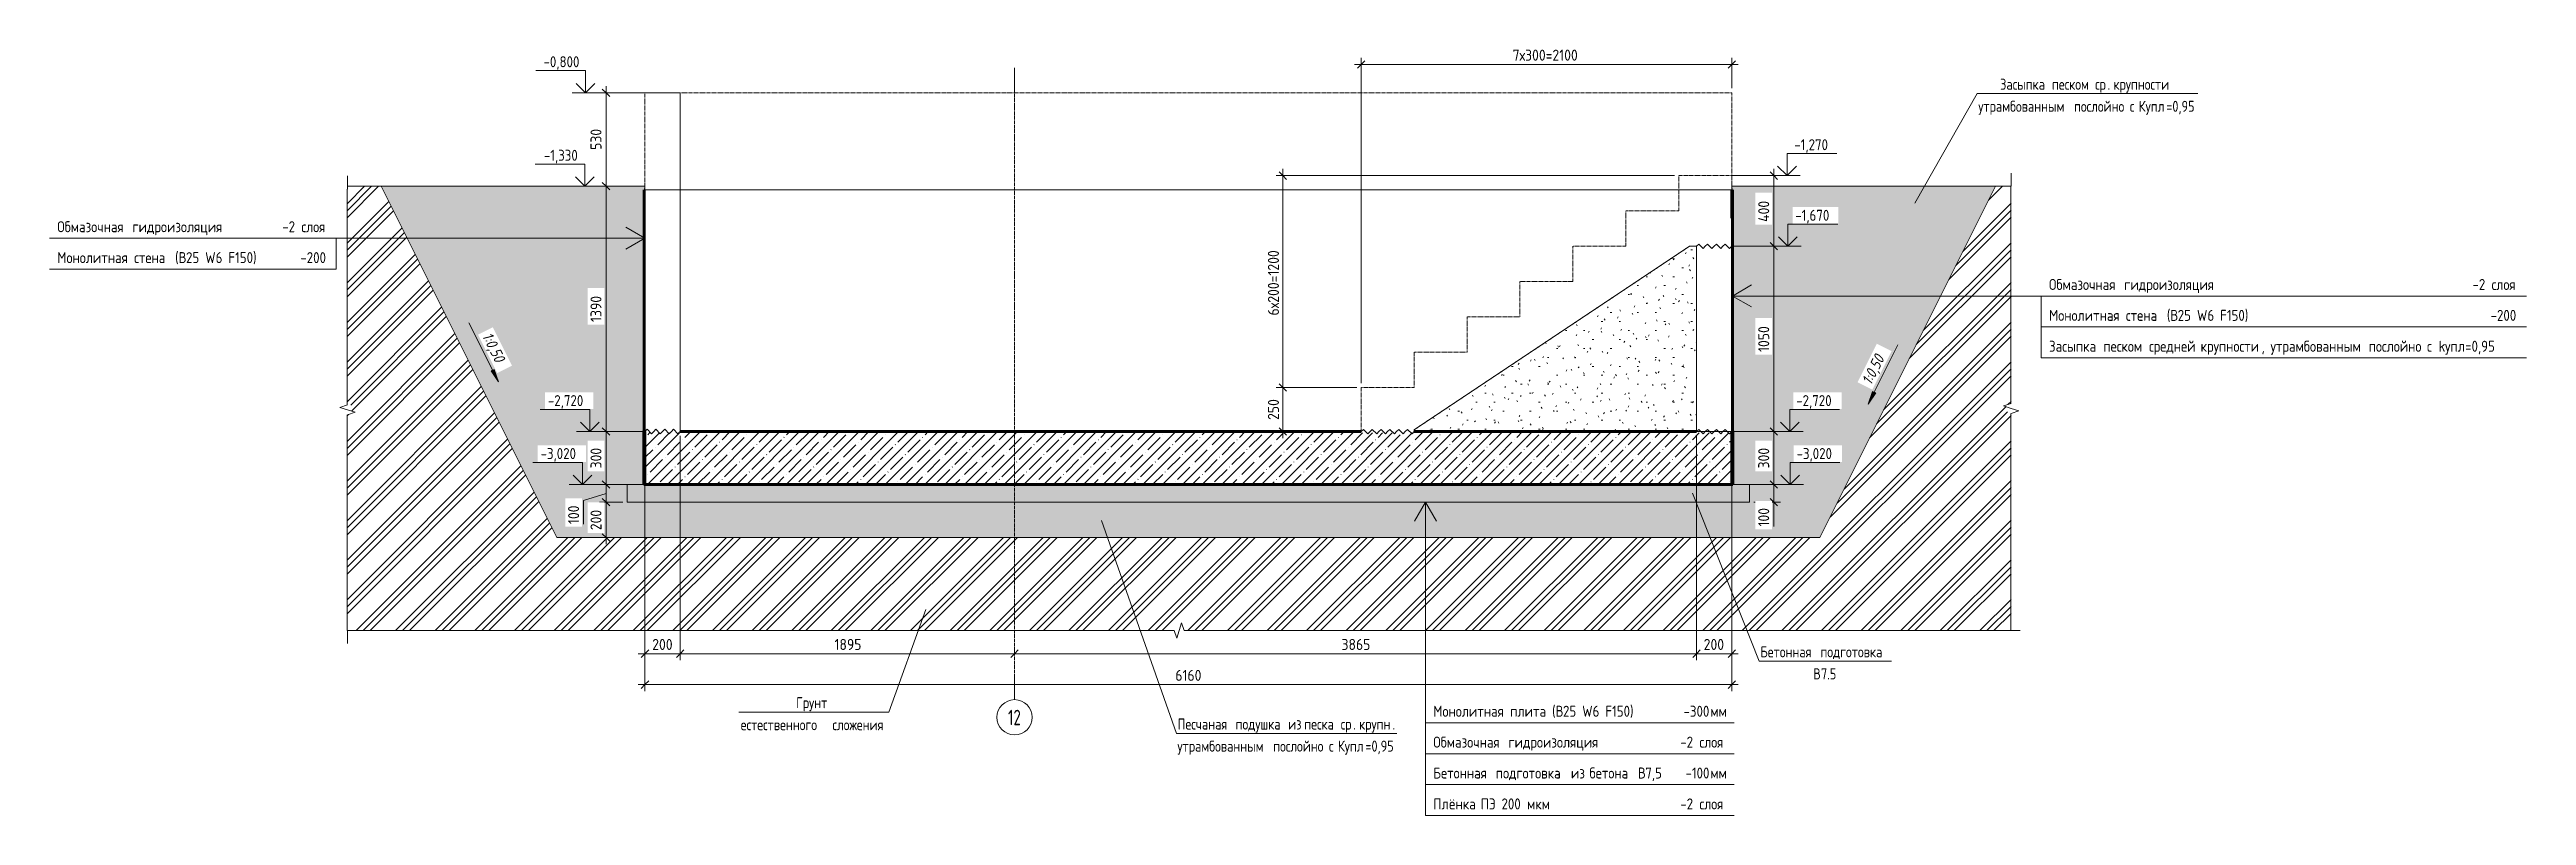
# Model space of a CAD drawing. Header units: millimetres. Extents: x 37836 to 78104, y -5145 to 33689.
# Drawn here: x 55341 to 69381, y -4895 to -556 of the extents above; entities that cross this region are included whole.
import ezdxf

# ---------------------------------------------------------------- set-up
doc = ezdxf.new("R2010")
doc.units = ezdxf.units.MM
doc.linetypes.add('01 Штриховая _4 мм_', pattern=[6, 3.5, -2.5])
doc.linetypes.add('02 Штрихпунктирная _20 мм_', pattern=[25, 20, -2.5, 0, -2.5])
for name, color, linetype, lineweight in [('AA_Dim', 7, 'Continuous', 9), ('AA_Dim-25', 7, 'Continuous', 9), ('AA_Linii', 7, 'Continuous', 9), ('AA_Oformlenie', 7, 'Continuous', 9), ('AA_Vinoska', 7, 'Continuous', 9), ('AA_Visotnaya otmetka', 7, 'Continuous', 9), ('AF_Balki', 7, 'Continuous', 20), ('AF_Element', 7, 'Continuous', 20), ('AF_Element_Опалубка', 253, 'Continuous', 20), ('AF_Perekritie', 7, 'Continuous', 60), ('AF_Perekritie_Опалубка', 253, 'Continuous', 20), ('AF_Pokritie', 7, 'Continuous', 9), ('AF_Stena_Опалубка', 253, 'Continuous', 20), ('Gen_Dim', 7, 'Continuous', 9), ('KR_Fundament', 7, 'Continuous', 20), ('Оси', 7, 'Continuous', 9)]:
    doc.layers.add(name, color=color, linetype=linetype, lineweight=lineweight)
doc.styles.add('GOST Common', font='GOST_Common.ttf', dxfattribs={"width": 0.85, "height": 62.5})
doc.styles.add('ISOCPEUR', font='isocpeur.ttf', dxfattribs={"width": 0.7, "height": 87.5})
doc.styles.add('ISOCPEUR_1', font='isocpeur.ttf', dxfattribs={"width": 0.85, "height": 62.5})
doc.styles.add('ISOCPEUR_2', font='isocpeur.ttf', dxfattribs={"width": 0.9, "height": 62.5})
doc.styles.add('ISOCPEUR_I', font='isocpeui.ttf', dxfattribs={"width": 0.85, "height": 62.5})
doc.dimstyles.new('00_Точн_3_знака__прозр_', dxfattribs={"dimscale": 304.8, "dimtxt": 62.248823, "dimasz": 0.139436, "dimexe": 0.123031, "dimexo": 0.082021, "dimgap": 0.008202, "dimtad": 1, "dimdec": 3, "dimrnd": 0.001, "dimdsep": 46, "dimtxsty": 'ISOCPEUR_2', "dimblk1": 'OBLIQUE', "dimblk2": 'OBLIQUE', "dimsah": 1, "dimcen": 0.09, "dimdle": 0.123031, "dimazin": 0, "dimtfac": 1, "dimtdec": 4, "dimtix": 1, "dimtmove": 0, "dimatfit": 3, "dimfxl": 1, "dimtvp": 1, "dimtolj": 1, "dimtzin": 0, "dimlwd": 18, "dimlwe": 18, "dimarcsym": 2})
doc.dimstyles.new('01_Точн_3_знака__непрозр_', dxfattribs={"dimscale": 304.8, "dimtxt": 62.248823, "dimasz": 0.139436, "dimexe": 0.123031, "dimexo": 0.082021, "dimgap": 0.020505, "dimtad": 1, "dimdec": 3, "dimrnd": 0.001, "dimdsep": 46, "dimtxsty": 'ISOCPEUR_2', "dimblk1": 'OBLIQUE', "dimblk2": 'OBLIQUE', "dimsah": 1, "dimcen": 0.09, "dimdle": 0.123031, "dimazin": 0, "dimtfac": 1, "dimtdec": 4, "dimtix": 1, "dimtmove": 0, "dimatfit": 3, "dimfxl": 1, "dimtvp": 1, "dimtfill": 1, "dimtolj": 1, "dimtzin": 0, "dimlwd": 18, "dimlwe": 18, "dimarcsym": 2})
doc.dimstyles.new('01_Точн_3_знака__непрозр__1', dxfattribs={"dimscale": 304.8, "dimtxt": 62.248823, "dimasz": 0.139436, "dimexe": 0.123031, "dimexo": 0.082021, "dimgap": 0.020505, "dimtad": 1, "dimdec": 3, "dimrnd": 0.001, "dimdsep": 46, "dimtxsty": 'ISOCPEUR_2', "dimblk1": 'OBLIQUE', "dimblk2": 'OBLIQUE', "dimsah": 1, "dimcen": 0.09, "dimdle": 0.123031, "dimazin": 0, "dimtfac": 1, "dimtdec": 4, "dimtix": 1, "dimtmove": 1, "dimatfit": 3, "dimfxl": 1, "dimtvp": 1, "dimtfill": 1, "dimtolj": 1, "dimtzin": 0, "dimlwd": 18, "dimlwe": 18, "dimarcsym": 2})

msp = doc.modelspace()

# ---------------------------------------------------------------- texts
at = {"layer": 'AA_Vinoska', "char_height": 62.5, "attachment_point": 1, "style": 'GOST Common'}
for s, insert, width in [('Засыпка', (66397.2101, -720.8141), 333.902844), ('\\fGOST Common|b0|i0|c204|p34|;\\W.85; ', (66672.7075, -720.8141), 22.146617), ('песком', (66690.9802, -720.8141), 274.277336), ('\\fGOST Common|b0|i0|c204|p34|;\\W.85; ', (66917.2817, -720.8141), 22.146617), ('ср', (66935.5545, -720.8141), 85.179297), ('. ', (67005.8344, -720.8141), 40.886062), ('крупности', (67039.5688, -720.8141), 419.082141), ('утрамбованным', (66273.5351, -845.8141), 635.437555), ('\\fGOST Common|b0|i0|c204|p34|;\\W.85; ', (66797.8235, -845.8141), 22.146617), ('послойно', (66816.0963, -845.8141), 361.160219), ('\\fGOST Common|b0|i0|c204|p34|;\\W.85; ', (67114.0832, -845.8141), 22.146617), ('\\fGOST Common|b0|i0|c204|p34|;\\W.85;с', (67132.356, -845.8141), 39.182477), ('\\fGOST Common|b0|i0|c204|p34|;\\W.85; ', (67164.6848, -845.8141), 22.146617), ('Купл', (67182.9576, -845.8141), 189.098039), ('=0,95', (67338.9791, -845.8141), 206.133898), ('Бетонная', (65038.5367, -3936.6405), 390.12118), ('\\fGOST Common|b0|i0|c204|p34|;\\W.85;В', (65337.9492, -4061.6405), 52.811164), ('\\fGOST Common|b0|i0|c204|p34|;\\W.85; ', (65360.4188, -3936.6405), 22.146617), ('подготовка', (65378.6916, -3936.6405), 477.004062), ('7.5', (65381.5227, -4061.6405), 110.733086), ('Грунт', (59572.6866, -4224.8409), 241.909203), ('\\fGOST Common|b0|i0|c204|p34|;\\W.85; ', (59760.3042, -4349.8409), 22.146617), ('Песчаная', (61734.7179, -4346.1124), 376.492492), ('\\fGOST Common|b0|i0|c204|p34|;\\W.85; ', (62045.3553, -4346.1124), 22.146617), ('\\fGOST Common|b0|i0|c204|p34|;\\W.85; ', (62343.3423, -4346.1124), 22.146617), ('\\fGOST Common|b0|i0|c204|p34|;\\W.85; ', (62434.7062, -4346.1124), 22.146617), ('\\fGOST Common|b0|i0|c204|p34|;\\W.85; ', (62641.3293, -4346.1124), 22.146617), ('естественного', (59258.5054, -4349.8409), 608.18018), ('сложения', (59778.577, -4349.8409), 373.08532), ('утрамбованным', (61733.9742, -4471.1124), 635.437555), ('подушка', (62063.6281, -4346.1124), 339.013602), ('\\fGOST Common|b0|i0|c204|p34|;\\W.85; ', (62258.2626, -4471.1124), 22.146617), ('послойно', (62276.5354, -4471.1124), 361.160219), ('из', (62361.6151, -4346.1124), 88.586469), ('песка', (62452.979, -4346.1124), 228.280516), ('\\fGOST Common|b0|i0|c204|p34|;\\W.85; ', (62574.5224, -4471.1124), 22.146617), ('\\fGOST Common|b0|i0|c204|p34|;\\W.85;с', (62592.7952, -4471.1124), 39.182477), ('\\fGOST Common|b0|i0|c204|p34|;\\W.85; ', (62625.1239, -4471.1124), 22.146617), ('Купл', (62643.3967, -4471.1124), 189.098039), ('ср', (62659.6021, -4346.1124), 85.179297), ('. ', (62729.882, -4346.1124), 40.886062), ('крупн', (62763.6164, -4346.1124), 229.984102), ('=0,95', (62799.4182, -4471.1124), 206.133898), ('\\fGOST Common|b0|i0|c204|p34|;\\W.85;.', (62953.3722, -4346.1124), 18.739445)]:
    msp.add_mtext(s, dxfattribs=dict(at, insert=insert, width=width))
at = {"layer": 'Оси', "insert": (60773.7238, -4296.3104), "char_height": 87.5, "width": 89.789, "attachment_point": 1, "style": 'ISOCPEUR'}
msp.add_mtext('12', dxfattribs=at)

# ---------------------------------------------------------------- blocks, each defined once
blk = doc.blocks.new('Лестница - Лестница-3665204-Разрез 1 Опл')
at = {"layer": 'AF_Perekritie', "linetype": '01 Штриховая _4 мм_', "lineweight": 20}
for p, q in [((44340, -1270), (44340, -1470)), ((44640, -1270), (44340, -1270)), ((44640, -1510), (44640, -1270)), ((44340, -1470), (44040, -1470)), ((44040, -1470), (44040, -1670)), ((42840, -2710), (44401, -1670)), ((44040, -1670), (43740, -1670)), ((43740, -1670), (43740, -1870)), ((44401, -1670), (44440, -1670)), ((43740, -1870), (43440, -1870)), ((43440, -1870), (43440, -2070)), ((43440, -2070), (43140, -2070)), ((43140, -2070), (43140, -2270)), ((43140, -2270), (42840, -2270)), ((42840, -2270), (42840, -2470)), ((42840, -2470), (42540, -2470)), ((42540, -2470), (42540, -2720)), ((42840, -2720), (42840, -2710))]:
    blk.add_line(p, q, dxfattribs=at)
blk = doc.blocks.new('Песок ср крупн - Песок ср крупн-3745068-Разрез 1 Опл')
at = {"layer": 'AF_Element', "lineweight": 9}
h = blk.add_hatch(dxfattribs=at)
h.set_pattern_fill('FP_5', color=256, style=0, pattern_type=2)
h.set_pattern_definition([(0, (41428.695, -1995), (203.2, 50.8), [8.382, -144.018, 8.382, -144.018, -812.8]), (0, (41428.695, -1995), (203.2, 50.8), [-304.8, 8.382, -296.418, 8.382, -144.018, -355.6]), (0, (41428.695, -1995), (203.2, 50.8), [-762, 8.382, -93.218, 8.382, -245.618]), (120, (41504.895, -1969.6), (-145.5941, 150.5764), [8.382, -144.018, 8.382, -144.018, -812.8]), (120, (41504.895, -1969.6), (-145.5941, 150.5764), [-304.8, 8.382, -296.418, 8.382, -144.018, -355.6]), (120, (41504.895, -1969.6), (-145.5941, 150.5764), [-762, 8.382, -93.218, 8.382, -245.618]), (240, (41530.295, -1868), (-57.6059, -201.3764), [8.382, -144.018, 8.382, -144.018, -812.8]), (240, (41530.295, -1868), (-57.6059, -201.3764), [-304.8, 8.382, -296.418, 8.382, -144.018, -355.6]), (240, (41530.295, -1868), (-57.6059, -201.3764), [-762, 8.382, -93.218, 8.382, -245.618])])
h.paths.add_polyline_path([(44440, -2720), (44440, -1670), (44401, -1670), (42840, -2710), (42840, -2720), (43891, -2720)])
at = {"layer": 'AF_Element'}
for p, q in [((44401, -1670), (42840, -2710)), ((44440, -1670), (44401, -1670)), ((44440, -2720), (44440, -1670)), ((42840, -2710), (42840, -2720)), ((42840, -2720), (44440, -2720))]:
    blk.add_line(p, q, dxfattribs=at)
blk = doc.blocks.new('Последовательность узлов - 3мм масшт20 маскировка-904226-Разрез 1 Опл')
at = {"layer": 'AA_Oformlenie'}
for p, q in [((44440, -2720), (44453, -2708)), ((44478, -2733), (44453, -2708)), ((44490, -2720), (44478, -2733)), ((44490, -2720), (44503, -2708)), ((44528, -2733), (44503, -2708)), ((44540, -2720), (44528, -2733)), ((44540, -2720), (44553, -2708)), ((44578, -2733), (44553, -2708)), ((44590, -2720), (44578, -2733)), ((44590, -2720), (44603, -2708)), ((44628, -2733), (44603, -2708)), ((44640, -2720), (44628, -2733))]:
    blk.add_line(p, q, dxfattribs=at)
blk = doc.blocks.new('Последовательность узлов - 3мм масшт20 маскировка-V3-Разрез 1 Опл')
at = {"layer": 'AA_Oformlenie'}
for p, q in [((42540, -2720), (42553, -2708)), ((42553, -2708), (42578, -2733)), ((42590, -2720), (42578, -2733)), ((42590, -2720), (42603, -2708)), ((42603, -2708), (42628, -2733)), ((42640, -2720), (42628, -2733)), ((42640, -2720), (42653, -2708)), ((42653, -2708), (42678, -2733)), ((42690, -2720), (42678, -2733)), ((42690, -2720), (42703, -2708)), ((42703, -2708), (42728, -2733)), ((42740, -2720), (42728, -2733)), ((42740, -2720), (42753, -2708)), ((42753, -2708), (42778, -2733)), ((42790, -2720), (42778, -2733)), ((42790, -2720), (42803, -2708)), ((42803, -2708), (42828, -2733)), ((42840, -2720), (42828, -2733))]:
    blk.add_line(p, q, dxfattribs=at)
blk = doc.blocks.new('011_ЛинияОбрыва _ЭлУзла_Линия_ - Тип 1-3695745-Разрез 1 Опл')
at = {"layer": 'AA_Oformlenie'}
for p, q in [((46223, -1330), (46223, -2561)), ((46223, -2617), (46223, -3848))]:
    blk.add_line(p, q, dxfattribs=at)
blk = doc.blocks.new('011_ЛинияОбрыва _ЭлУзла_Линия_ - Тип 1-3695785-Разрез 1 Опл')
at = {"layer": 'AA_Oformlenie'}
for p, q in [((41480, -3848), (36793, -3848)), ((46223, -3848), (41536, -3848))]:
    blk.add_line(p, q, dxfattribs=at)
blk = doc.blocks.new('011_ЛинияОбрыва _ЭлУзла_Линия_ - Тип 1-3688114-Разрез 1 Опл')
at = {"layer": 'AA_Oformlenie'}
for p, q in [((36793, -2569), (36793, -1347)), ((36793, -3848), (36793, -2625))]:
    blk.add_line(p, q, dxfattribs=at)
blk = doc.blocks.new('Ось сетки - d_4мм-2765513-Разрез 1 Опл')
at = {"layer": 'Оси'}
for start, end in [(0, 180), (0, 180), (180, 0), (180, 0)]:
    blk.add_arc((40575, -4339), 100, start, end, dxfattribs=at)
blk = doc.blocks.new('DIMBLOCK18-Разрез 1 Опл')
at = {"layer": 'AA_Dim-25', "lineweight": 18}
for p, q in [((58691, -800), (58458, -800)), ((58495, -763), (58495, -1330)), ((58495, -800), (58691, -800)), ((58500, -1330), (58458, -1330)), ((58495, -1330), (58500, -1330))]:
    blk.add_line(p, q, dxfattribs=at)
at = {"layer": 'AA_Dim-25', "lineweight": 30}
for p, q in [((58495, -800), (58474, -779)), ((58495, -800), (58517, -821)), ((58495, -1330), (58474, -1309)), ((58495, -1330), (58517, -1351))]:
    blk.add_line(p, q, dxfattribs=at)
at = {"layer": 'AA_Dim-25', "color": 0, "lineweight": 18, "insert": (58407, -1124), "char_height": 62.5, "width": 142.21, "attachment_point": 1, "rotation": 90, "line_spacing_factor": 1.149209, "style": 'ISOCPEUR_2', "bg_fill": 3, "box_fill_scale": 1.25, "bg_fill_color": 256, "bg_fill_true_color": 13158600, "bg_fill_transparency": 0}
blk.add_mtext('530', dxfattribs=at)
blk = doc.blocks.new('_Oblique')
at = {"color": 0, "linetype": 'ByBlock', "lineweight": -2}
blk.add_line((-0.5, -0.5), (0.5, 0.5), dxfattribs=at)
blk = doc.blocks.new('DIMBLOCK19-Разрез 1 Опл')
at = {"layer": 'AA_Dim-25', "lineweight": 18}
for p, q in [((58500, -1330), (58458, -1330)), ((58495, -1330), (58495, -2720)), ((58495, -1330), (58500, -1330)), ((58691, -2720), (58458, -2720)), ((58495, -2720), (58691, -2720))]:
    blk.add_line(p, q, dxfattribs=at)
at = {"layer": 'AA_Dim-25', "lineweight": 30}
for p, q in [((58495, -1330), (58474, -1309)), ((58495, -1330), (58517, -1351)), ((58495, -2720), (58474, -2699)), ((58495, -2720), (58517, -2741))]:
    blk.add_line(p, q, dxfattribs=at)
at = {"layer": 'AA_Dim-25', "color": 0, "lineweight": 18, "insert": (58407, -2099), "char_height": 62.5, "width": 176.69, "attachment_point": 1, "rotation": 90, "line_spacing_factor": 1.149209, "style": 'ISOCPEUR_2', "bg_fill": 3, "box_fill_scale": 1.25, "bg_fill_color": 256, "bg_fill_true_color": 13158600, "bg_fill_transparency": 0}
blk.add_mtext('1390', dxfattribs=at)
blk = doc.blocks.new('DIMBLOCK20-Разрез 1 Опл')
at = {"layer": 'AA_Dim-25', "lineweight": 18}
for p, q in [((58691, -2720), (58458, -2720)), ((58495, -2720), (58495, -3020)), ((58495, -2720), (58691, -2720)), ((58591, -3020), (58458, -3020)), ((58495, -3020), (58591, -3020))]:
    blk.add_line(p, q, dxfattribs=at)
at = {"layer": 'AA_Dim-25', "lineweight": 30}
for p, q in [((58495, -2720), (58474, -2699)), ((58495, -2720), (58517, -2741)), ((58495, -3020), (58474, -2999)), ((58495, -3020), (58517, -3041))]:
    blk.add_line(p, q, dxfattribs=at)
at = {"layer": 'AA_Dim-25', "color": 0, "lineweight": 18, "insert": (58407, -2929), "char_height": 62.5, "width": 142.21, "attachment_point": 1, "rotation": 90, "line_spacing_factor": 1.149209, "style": 'ISOCPEUR_2', "bg_fill": 3, "box_fill_scale": 1.25, "bg_fill_color": 256, "bg_fill_true_color": 13158600, "bg_fill_transparency": 0}
blk.add_mtext('300', dxfattribs=at)
blk = doc.blocks.new('DIMBLOCK21-Разрез 1 Опл')
at = {"layer": 'AA_Dim-25', "lineweight": 18}
for p, q in [((58368, -3111), (58495, -3070)), ((58591, -3020), (58458, -3020)), ((58495, -3020), (58495, -3120)), ((58495, -3020), (58591, -3020)), ((58368, -3244), (58368, -3111)), ((58591, -3120), (58458, -3120)), ((58495, -3120), (58591, -3120))]:
    blk.add_line(p, q, dxfattribs=at)
at = {"layer": 'AA_Dim-25', "lineweight": 30}
for p, q in [((58495, -3020), (58474, -2999)), ((58495, -3020), (58517, -3041)), ((58495, -3120), (58474, -3099)), ((58495, -3120), (58517, -3141))]:
    blk.add_line(p, q, dxfattribs=at)
at = {"layer": 'AA_Dim-25', "color": 0, "lineweight": 18, "insert": (58280, -3244), "char_height": 62.5, "width": 129.29, "attachment_point": 1, "rotation": 90, "line_spacing_factor": 1.149209, "style": 'ISOCPEUR_2', "bg_fill": 3, "box_fill_scale": 1.25, "bg_fill_color": 256, "bg_fill_true_color": 13158600, "bg_fill_transparency": 0}
blk.add_mtext('100', dxfattribs=at)
blk = doc.blocks.new('DIMBLOCK22-Разрез 1 Опл')
at = {"layer": 'AA_Dim-25', "lineweight": 18}
for p, q in [((58591, -3120), (58458, -3120)), ((58495, -3120), (58495, -3358)), ((58495, -3120), (58591, -3120)), ((58500, -3320), (58458, -3320)), ((58495, -3320), (58500, -3320))]:
    blk.add_line(p, q, dxfattribs=at)
at = {"layer": 'AA_Dim-25', "lineweight": 30}
for p, q in [((58495, -3120), (58474, -3099)), ((58495, -3120), (58517, -3141)), ((58495, -3320), (58474, -3299)), ((58495, -3320), (58517, -3341))]:
    blk.add_line(p, q, dxfattribs=at)
at = {"layer": 'AA_Dim-25', "color": 0, "lineweight": 18, "insert": (58407, -3279), "char_height": 62.5, "width": 142.21, "attachment_point": 1, "rotation": 90, "line_spacing_factor": 1.149209, "style": 'ISOCPEUR_2', "bg_fill": 3, "box_fill_scale": 1.25, "bg_fill_color": 256, "bg_fill_true_color": 13158600, "bg_fill_transparency": 0}
blk.add_mtext('200', dxfattribs=at)
blk = doc.blocks.new('DIMBLOCK23-Разрез 1 Опл')
at = {"layer": 'AA_Dim-25', "lineweight": 18}
for p, q in [((64676, -2745), (64676, -4016)), ((64676, -3979), (64676, -2745)), ((64876, -2745), (64876, -4016)), ((64876, -3979), (64876, -2745)), ((64913, -3979), (64676, -3979))]:
    blk.add_line(p, q, dxfattribs=at)
at = {"layer": 'AA_Dim-25', "lineweight": 30}
for p, q in [((64676, -3979), (64655, -4000)), ((64676, -3979), (64697, -3957)), ((64876, -3979), (64855, -4000)), ((64876, -3979), (64897, -3957))]:
    blk.add_line(p, q, dxfattribs=at)
at = {"layer": 'AA_Dim-25', "color": 0, "lineweight": 18, "insert": (64717, -3895), "char_height": 62.5, "width": 142.21, "attachment_point": 1, "line_spacing_factor": 1.149209, "style": 'ISOCPEUR_2'}
blk.add_mtext('200', dxfattribs=at)
blk = doc.blocks.new('DIMBLOCK24-Разрез 1 Опл')
at = {"layer": 'AA_Dim-25', "lineweight": 18}
for p, q in [((64676, -2745), (64676, -4016)), ((64676, -3979), (64676, -2745)), ((60811, -3984), (60811, -3941)), ((64676, -3979), (60811, -3979)), ((60811, -3979), (60811, -3984))]:
    blk.add_line(p, q, dxfattribs=at)
at = {"layer": 'AA_Dim-25', "lineweight": 30}
for p, q in [((60811, -3979), (60790, -4000)), ((60811, -3979), (60832, -3957)), ((64676, -3979), (64655, -4000)), ((64676, -3979), (64697, -3957))]:
    blk.add_line(p, q, dxfattribs=at)
at = {"layer": 'AA_Dim-25', "color": 0, "lineweight": 18, "insert": (62664, -3895), "char_height": 62.5, "width": 189.62, "attachment_point": 1, "line_spacing_factor": 1.149209, "style": 'ISOCPEUR_2'}
blk.add_mtext('3865', dxfattribs=at)
blk = doc.blocks.new('DIMBLOCK25-Разрез 1 Опл')
at = {"layer": 'AA_Dim-25', "lineweight": 18}
for p, q in [((58916, -2745), (58916, -4016)), ((58916, -3979), (58916, -2745)), ((60811, -3979), (58916, -3979)), ((60811, -3984), (60811, -3941)), ((60811, -3979), (60811, -3984))]:
    blk.add_line(p, q, dxfattribs=at)
at = {"layer": 'AA_Dim-25', "lineweight": 30}
for p, q in [((58916, -3979), (58895, -4000)), ((58916, -3979), (58937, -3957)), ((60811, -3979), (60790, -4000)), ((60811, -3979), (60832, -3957))]:
    blk.add_line(p, q, dxfattribs=at)
at = {"layer": 'AA_Dim-25', "color": 0, "lineweight": 18, "insert": (59790, -3895), "char_height": 62.5, "width": 176.69, "attachment_point": 1, "line_spacing_factor": 1.149209, "style": 'ISOCPEUR_2'}
blk.add_mtext('1895', dxfattribs=at)
blk = doc.blocks.new('DIMBLOCK26-Разрез 1 Опл')
at = {"layer": 'AA_Dim-25', "lineweight": 18}
for p, q in [((58716, -2745), (58716, -4016)), ((58716, -3979), (58716, -2745)), ((58916, -2745), (58916, -4016)), ((58916, -3979), (58916, -2745)), ((58916, -3979), (58678, -3979))]:
    blk.add_line(p, q, dxfattribs=at)
at = {"layer": 'AA_Dim-25', "lineweight": 30}
for p, q in [((58716, -3979), (58695, -4000)), ((58716, -3979), (58737, -3957)), ((58916, -3979), (58895, -4000)), ((58916, -3979), (58937, -3957))]:
    blk.add_line(p, q, dxfattribs=at)
at = {"layer": 'AA_Dim-25', "color": 0, "lineweight": 18, "insert": (58757, -3895), "char_height": 62.5, "width": 142.21, "attachment_point": 1, "line_spacing_factor": 1.149209, "style": 'ISOCPEUR_2'}
blk.add_mtext('200', dxfattribs=at)
blk = doc.blocks.new('DIMBLOCK27-Разрез 1 Опл')
at = {"layer": 'AA_Dim-25', "lineweight": 18}
for p, q in [((58716, -2745), (58716, -4191)), ((58716, -4154), (58716, -2745)), ((64876, -2745), (64876, -4191)), ((64876, -4154), (64876, -2745)), ((64913, -4154), (58678, -4154))]:
    blk.add_line(p, q, dxfattribs=at)
at = {"layer": 'AA_Dim-25', "lineweight": 30}
for p, q in [((58716, -4154), (58695, -4175)), ((58716, -4154), (58737, -4132)), ((64876, -4154), (64855, -4175)), ((64876, -4154), (64897, -4132))]:
    blk.add_line(p, q, dxfattribs=at)
at = {"layer": 'AA_Dim-25', "color": 0, "lineweight": 18, "insert": (61722, -4070), "char_height": 62.5, "width": 176.69, "attachment_point": 1, "line_spacing_factor": 1.149209, "style": 'ISOCPEUR_2'}
blk.add_mtext('6160', dxfattribs=at)
blk = doc.blocks.new('DIMBLOCK28-Разрез 1 Опл')
at = {"layer": 'AA_Dim-25', "lineweight": 30}
for p, q in [((65114, -1270), (65093, -1249)), ((65114, -1270), (65135, -1291)), ((65114, -1670), (65093, -1649)), ((65114, -1670), (65135, -1691))]:
    blk.add_line(p, q, dxfattribs=at)
at = {"layer": 'AA_Dim-25', "lineweight": 18}
for p, q in [((65114, -1232), (65114, -1670)), ((64901, -1270), (65152, -1270)), ((65114, -1270), (64901, -1270)), ((64901, -1670), (65152, -1670)), ((65114, -1670), (64901, -1670))]:
    blk.add_line(p, q, dxfattribs=at)
at = {"layer": 'AA_Dim-25', "color": 0, "lineweight": 18, "insert": (65026, -1532), "char_height": 62.5, "width": 149.4, "attachment_point": 1, "rotation": 90, "line_spacing_factor": 1.149209, "style": 'ISOCPEUR_2', "bg_fill": 3, "box_fill_scale": 1.25, "bg_fill_color": 256, "bg_fill_true_color": 13158600, "bg_fill_transparency": 0}
blk.add_mtext('400', dxfattribs=at)
blk = doc.blocks.new('DIMBLOCK29-Разрез 1 Опл')
at = {"layer": 'AA_Dim-25', "lineweight": 18}
for p, q in [((64901, -1670), (65152, -1670)), ((65114, -1670), (64901, -1670)), ((65114, -1670), (65114, -2720)), ((64901, -2720), (65152, -2720)), ((65114, -2720), (64901, -2720))]:
    blk.add_line(p, q, dxfattribs=at)
at = {"layer": 'AA_Dim-25', "lineweight": 30}
for p, q in [((65114, -1670), (65093, -1649)), ((65114, -1670), (65135, -1691)), ((65114, -2720), (65093, -2699)), ((65114, -2720), (65135, -2741))]:
    blk.add_line(p, q, dxfattribs=at)
at = {"layer": 'AA_Dim-25', "color": 0, "lineweight": 18, "insert": (65026, -2269), "char_height": 62.5, "width": 176.69, "attachment_point": 1, "rotation": 90, "line_spacing_factor": 1.149209, "style": 'ISOCPEUR_2', "bg_fill": 3, "box_fill_scale": 1.25, "bg_fill_color": 256, "bg_fill_true_color": 13158600, "bg_fill_transparency": 0}
blk.add_mtext('1050', dxfattribs=at)
blk = doc.blocks.new('DIMBLOCK30-Разрез 1 Опл')
at = {"layer": 'AA_Dim-25', "lineweight": 18}
for p, q in [((64901, -2720), (65152, -2720)), ((65114, -2720), (64901, -2720)), ((65114, -2720), (65114, -3020)), ((65001, -3020), (65152, -3020)), ((65114, -3020), (65001, -3020))]:
    blk.add_line(p, q, dxfattribs=at)
at = {"layer": 'AA_Dim-25', "lineweight": 30}
for p, q in [((65114, -2720), (65093, -2699)), ((65114, -2720), (65135, -2741)), ((65114, -3020), (65093, -2999)), ((65114, -3020), (65135, -3041))]:
    blk.add_line(p, q, dxfattribs=at)
at = {"layer": 'AA_Dim-25', "color": 0, "lineweight": 18, "insert": (65026, -2929), "char_height": 62.5, "width": 142.21, "attachment_point": 1, "rotation": 90, "line_spacing_factor": 1.149209, "style": 'ISOCPEUR_2', "bg_fill": 3, "box_fill_scale": 1.25, "bg_fill_color": 256, "bg_fill_true_color": 13158600, "bg_fill_transparency": 0}
blk.add_mtext('300', dxfattribs=at)
blk = doc.blocks.new('DIMBLOCK31-Разрез 1 Опл')
at = {"layer": 'AA_Dim-25', "lineweight": 18}
for p, q in [((65001, -3020), (65152, -3020)), ((65114, -3020), (65001, -3020)), ((65114, -3020), (65114, -3158)), ((65114, -3125), (65114, -3070)), ((65001, -3120), (65152, -3120)), ((65114, -3120), (65001, -3120)), ((65114, -3258), (65114, -3125))]:
    blk.add_line(p, q, dxfattribs=at)
at = {"layer": 'AA_Dim-25', "lineweight": 30}
for p, q in [((65114, -3020), (65093, -2999)), ((65114, -3020), (65135, -3041)), ((65114, -3120), (65093, -3099)), ((65114, -3120), (65135, -3141))]:
    blk.add_line(p, q, dxfattribs=at)
at = {"layer": 'AA_Dim-25', "color": 0, "lineweight": 18, "insert": (65026, -3258), "char_height": 62.5, "width": 129.29, "attachment_point": 1, "rotation": 90, "line_spacing_factor": 1.149209, "style": 'ISOCPEUR_2', "bg_fill": 3, "box_fill_scale": 1.25, "bg_fill_color": 256, "bg_fill_true_color": 13158600, "bg_fill_transparency": 0}
blk.add_mtext('100', dxfattribs=at)
blk = doc.blocks.new('DIMBLOCK32-Разрез 1 Опл')
at = {"layer": 'AA_Dim-25', "lineweight": 18}
for p, q in [((62738, -640), (64913, -640)), ((62776, -640), (62776, -602)), ((62776, -640), (62776, -2445)), ((64876, -640), (64876, -602)), ((64876, -640), (64876, -775))]:
    blk.add_line(p, q, dxfattribs=at)
at = {"layer": 'AA_Dim-25', "lineweight": 30}
for p, q in [((62776, -640), (62755, -661)), ((62776, -640), (62797, -619)), ((64876, -640), (64855, -661)), ((64876, -640), (64897, -619))]:
    blk.add_line(p, q, dxfattribs=at)
at = {"layer": 'AA_Dim-25', "color": 0, "lineweight": 18, "insert": (63634, -556), "char_height": 62.5, "width": 461.12, "attachment_point": 1, "line_spacing_factor": 1.149209, "style": 'ISOCPEUR_2'}
blk.add_mtext('7х300=2100', dxfattribs=at)
blk = doc.blocks.new('_None')
blk = doc.blocks.new('DIMBLOCK33-Разрез 1 Опл')
at = {"layer": 'AA_Dim-25', "lineweight": 30}
for p, q in [((62331, -1270), (62310, -1249)), ((62331, -1270), (62352, -1291)), ((62331, -2470), (62310, -2449)), ((62331, -2470), (62352, -2491)), ((62331, -2720), (62310, -2699)), ((62331, -2720), (62352, -2741))]:
    blk.add_line(p, q, dxfattribs=at)
at = {"layer": 'AA_Dim-25', "lineweight": 18}
for p, q in [((62331, -1232), (62331, -2470)), ((62331, -1270), (62294, -1270)), ((62331, -1270), (64551, -1270)), ((62331, -2470), (62294, -2470)), ((62331, -2470), (62751, -2470)), ((62331, -2720), (62294, -2720)), ((62331, -2720), (62336, -2720))]:
    blk.add_line(p, q, dxfattribs=at)
at = {"layer": 'AA_Dim-25', "color": 0, "lineweight": 18, "insert": (62247, -2062), "char_height": 62.5, "width": 461.12, "attachment_point": 1, "rotation": 90, "line_spacing_factor": 1.149209, "style": 'ISOCPEUR_2'}
blk.add_mtext('6х200=1200', dxfattribs=at)
blk = doc.blocks.new('DIMBLOCK34-Разрез 1 Опл')
at = {"layer": 'AA_Dim-25', "lineweight": 18}
for p, q in [((62331, -2470), (62294, -2470)), ((62331, -2470), (62331, -2758)), ((62331, -2470), (62751, -2470)), ((62331, -2720), (62294, -2720)), ((62331, -2720), (62336, -2720))]:
    blk.add_line(p, q, dxfattribs=at)
at = {"layer": 'AA_Dim-25', "lineweight": 30}
for p, q in [((62331, -2470), (62310, -2449)), ((62331, -2470), (62352, -2491)), ((62331, -2720), (62310, -2699)), ((62331, -2720), (62352, -2741))]:
    blk.add_line(p, q, dxfattribs=at)
at = {"layer": 'AA_Dim-25', "color": 0, "lineweight": 18, "insert": (62247, -2654), "char_height": 62.5, "width": 142.21, "attachment_point": 1, "rotation": 90, "line_spacing_factor": 1.149209, "style": 'ISOCPEUR_2'}
blk.add_mtext('250', dxfattribs=at)
blk = doc.blocks.new('Высотные отметки - Стрелка вверх-400292-Разрез 1 Опл')
at = {"layer": 'AA_Vinoska'}
for p, q in [((38143, -675), (37861, -675)), ((38143, -800), (38143, -675)), ((38218, -800), (38068, -800)), ((38143, -800), (38090, -747)), ((38143, -800), (38196, -747))]:
    blk.add_line(p, q, dxfattribs=at)
blk = doc.blocks.new('010_Текст с выноской - Текст 2 строки-3671811-Разрез 1 Опл')
at = {"layer": 'AA_Vinoska'}
blk.add_line((44796, -4021), (45546, -4021), dxfattribs=at)
blk = doc.blocks.new('010_Текст с выноской - Текст 2 строки-3873132-Разрез 1 Опл')
at = {"layer": 'AA_Vinoska'}
blk.add_line((46032, -805), (47282, -805), dxfattribs=at)
blk = doc.blocks.new('010_Флажок - Бок Стена вход-3872900-Разрез 1 Опл')
at = {"layer": 'AA_Vinoska'}
for p, q in [((44645, -1952), (44753, -1889)), ((44645, -1952), (44753, -2014)), ((44645, -1952), (46395, -1952)), ((46395, -1952), (46395, -2127)), ((46395, -1952), (49145, -1952)), ((46395, -2127), (49145, -2127)), ((46395, -2127), (46395, -2302)), ((46395, -2302), (49145, -2302))]:
    blk.add_line(p, q, dxfattribs=at)
blk = doc.blocks.new('010_Флажок - Низ Фунд плита-3872977-Разрез 1 Опл')
at = {"layer": 'AA_Vinoska'}
for p, q in [((42905, -3120), (42842, -3228)), ((42905, -3120), (42967, -3228)), ((42905, -3120), (42905, -4370)), ((42905, -4370), (42905, -4545)), ((42905, -4370), (44655, -4370)), ((42905, -4545), (44655, -4545)), ((42905, -4545), (42905, -4720)), ((42905, -4720), (42905, -4895)), ((42905, -4720), (44655, -4720)), ((42905, -4895), (44655, -4895))]:
    blk.add_line(p, q, dxfattribs=at)
blk = doc.blocks.new('010_Флажок - Бок Стена без засыпки-3873079-Разрез 1 Опл')
at = {"layer": 'AA_Vinoska'}
for p, q in [((35105, -1625), (36730, -1625)), ((38480, -1625), (36730, -1625)), ((36730, -1800), (36730, -1625)), ((38480, -1625), (38372, -1562)), ((38480, -1625), (38372, -1687)), ((35105, -1800), (36730, -1800))]:
    blk.add_line(p, q, dxfattribs=at)
blk = doc.blocks.new('010_Текст с выноской - Текст 2 строки-3873139-Разрез 1 Опл')
at = {"layer": 'AA_Vinoska'}
blk.add_line((39862, -4309), (39012, -4309), dxfattribs=at)

# ---------------------------------------------------------------- dimensions: what is measured, and where the dimension line sits
at = {"layer": 'AA_Dim', "lineweight": 18}
for base, p1, p2, text, override, picture, middle in [((62331.0358, -2470), (64575.769, -1270), (62775.769, -2470), '6х200=1200', {"dimpost": '<>', "dimblk1": 'None', "dimblk2": 'None', "dimsah": 1, "dimfxl": 2163.330765}, 'DIMBLOCK33-Разрез 1 Опл', (62297.2858, -1870)), ((62331.0358, -2720), (62775.769, -2470), (62361.0879, -2720), '250', {"dimpost": '<>', "dimblk1": 'None', "dimblk2": 'None', "dimsah": 1, "dimfxl": 484.211136}, 'DIMBLOCK34-Разрез 1 Опл', (62297.2858, -2595))]:
    dim = msp.add_linear_dim(base=base, p1=p1, p2=p2, angle=90, text=text, dimstyle='00_Точн_3_знака__прозр_', override=override, dxfattribs=at)
    dim.commit()
    dim.dimension.update_dxf_attribs({"geometry": picture, "text_midpoint": middle})
for base, p1, p2, override, picture, middle in [((58915.769, -3978.6817), (60810.769, -4008.7337), (58915.769, -2720), {"dimpost": '<>', "dimfxl": 2291.693612}, 'DIMBLOCK25-Разрез 1 Опл', (59863.269, -3944.9317)), ((60810.769, -3978.6817), (64675.769, -2720), (60810.769, -4008.7337), {"dimpost": '<>', "dimfxl": 4074.194351}, 'DIMBLOCK24-Разрез 1 Опл', (62743.269, -3944.9317)), ((64675.769, -3978.6817), (64875.769, -2720), (64675.769, -2720), {"dimpost": '<>', "dimfxl": 200}, 'DIMBLOCK23-Разрез 1 Опл', (64775.769, -3944.9317))]:
    dim = msp.add_linear_dim(base=base, p1=p1, p2=p2, dimstyle='00_Точн_3_знака__прозр_', override=override, dxfattribs=at)
    dim.commit()
    dim.dimension.update_dxf_attribs({"geometry": picture, "text_midpoint": middle})

# ---------------------------------------------------------------- hatches: boundary and pattern name
at = {"layer": 'AA_Oformlenie'}
h = msp.add_hatch(dxfattribs=at)
h.set_pattern_fill('FP_7', color=250, style=0, pattern_type=2)
h.set_pattern_definition([(45, (61664.4, -1995), (-112.253, 112.253), []), (45, (61704.09, -1995), (0, 224.5064), []), (45, (61624.71, -1995), (0, 224.5064), [])])
h.paths.add_polyline_path([(66509.1689, -3920.752), (66510.3714, -3920.752), (66510.3714, -3897.534), (66509.1689, -3897.534)])
h.paths.add_polyline_path([(56975.7427, -3920.752), (56979.1689, -3920.752), (56979.1689, -3897.534), (56975.7427, -3897.534)])
h.paths.add_polyline_path([(61744.1689, -3847.534), (61757.9189, -3804.2327), (61771.6689, -3847.534), (66459.1689, -3847.534), (66459.1689, -2616.9213), (66439.5426, -2616.9213), (66439.5426, -2588.767), (66459.1689, -2588.767), (66415.8677, -2575.017), (66459.1689, -2561.267), (66459.1689, -1330), (66370.769, -1330), (65375.769, -3320), (58215.769, -3320), (57220.769, -1330), (57029.1689, -1330), (57029.1689, -2569.0457), (57048.7953, -2569.0457), (57048.7953, -2597.2), (57029.1689, -2597.2), (57072.4702, -2610.95), (57029.1689, -2624.7), (57029.1689, -3847.534), (61716.0146, -3847.534), (61716.0146, -3827.9076), (61744.1689, -3827.9076)])
h = msp.add_hatch(dxfattribs=at)
h.set_pattern_fill('FP_6', color=250, style=0, pattern_type=2)
h.set_pattern_definition([(0, (61664.402, -1995), (101.6, 25.4), [8.382, -67.818, 8.382, -67.818, -406.4]), (0, (61664.402, -1995), (101.6, 25.4), [-152.4, 8.382, -144.018, 8.382, -67.818, -177.8]), (0, (61664.402, -1995), (101.6, 25.4), [-381, 8.382, -42.418, 8.382, -118.618]), (120, (61702.502, -1982.3), (-72.79705, 75.28818), [8.382, -67.818, 8.382, -67.818, -406.4]), (120, (61702.502, -1982.3), (-72.79705, 75.28818), [-152.4, 8.382, -144.018, 8.382, -67.818, -177.8]), (120, (61702.502, -1982.3), (-72.79705, 75.28818), [-381, 8.382, -42.418, 8.382, -118.618]), (240, (61715.202, -1931.5), (-28.80295, -100.68818), [8.382, -67.818, 8.382, -67.818, -406.4]), (240, (61715.202, -1931.5), (-28.80295, -100.68818), [-152.4, 8.382, -144.018, 8.382, -67.818, -177.8]), (240, (61715.202, -1931.5), (-28.80295, -100.68818), [-381, 8.382, -42.418, 8.382, -118.618])])
h.paths.add_polyline_path([(65375.769, -3320), (66370.769, -1330), (64875.769, -1330), (64875.769, -3020), (64975.769, -3020), (64975.769, -3120), (58615.769, -3120), (58615.769, -3020), (58715.769, -3020), (58715.769, -1330), (57220.769, -1330), (58215.769, -3320), (64126.7143, -3320)])
at = {"layer": 'AF_Perekritie', "lineweight": 9}
h = msp.add_hatch(dxfattribs=at)
h.set_pattern_fill('FP_3', color=256, style=0, pattern_type=2)
h.set_pattern_definition([(45, (61664.4, -1995), (-56.1266, 56.1266), []), (45, (61720.53, -1995), (-56.1266, 56.1266), [99.219, -19.844, 0.8382, -19.006])])
h.paths.add_polyline_path([(58715.769, -3020), (64875.769, -3020), (64875.769, -2728), (64675.769, -2728), (64675.769, -2720), (63075.769, -2720), (63075.769, -2728), (62775.769, -2728), (62775.769, -2720), (58915.769, -2720), (58915.769, -2728), (58715.769, -2728)])
at = {"layer": 'AF_Pokritie'}
h = msp.add_hatch(dxfattribs=at)
h.set_pattern_fill('FP_4', color=256, style=0, pattern_type=2)
h.set_pattern_definition([(50, (61664.4, -1995), (182.1847, -15.939), [19.05, -209.55]), (355, (61664.4, -1995), (-35.242, 191.057), [15.24, -167.64]), (100.451, (61679.58, -1996.33), (146.9425, 175.117), [16.19, -178.09]), (46.184, (61664.4, -1944.2), (271.079, -42.043), [28.575, -314.325]), (96.636, (61687, -1947.7), (237.403, 247.427), [24.285, -267.135]), (351.184, (61664.4, -1944.2), (237.405, 247.425), [22.86, -251.46]), (21, (61689.8, -1956.9), (151.615, -102.2655), [19.05, -209.55]), (326, (61689.8, -1956.9), (61.802, 184.188), [15.24, -167.64]), (71.451, (61702.44, -1965.42), (213.417, 81.921), [16.19, -178.09]), (37.5, (61664.4, -1995), (3.0883, 84.5551), [8.382, -157.226, 8.382, -161.798, -168.275]), (37.5, (61664.4, -1995), (3.0883, 84.5551), [-335.788, 8.382, -159.893]), (7.5, (61664.4, -1995), (66.8194, 100.1807), [8.382, -88.646, 8.382, -153.416, -64.135]), (7.5, (61664.4, -1995), (66.8194, 100.1807), [-258.826, 8.382, -55.753]), (327.5, (61607.76, -1995), (135.5905, -5.7289), [8.382, -55.118, 8.382, -189.738, -262.89]), (327.5, (61607.76, -1995), (135.5905, -5.7289), [-261.62, 8.382, -254.508]), (317.5, (61582.36, -1995), (148.129, 25.4268), [8.382, -74.168, 8.382, -123.19, -186.69]), (317.5, (61582.36, -1995), (148.129, 25.4268), [-214.122, 8.382, -178.308])])
h.paths.add_polyline_path([(64893.2246, -3120), (64975.769, -3120), (64975.769, -3020), (58615.769, -3020), (58615.769, -3120), (64875.769, -3120)])

# ---------------------------------------------------------------- linework, layer by layer
at = {"layer": 'AA_Linii'}
for p, q in [((57220.769, -1330), (57029.1689, -1330)), ((58715.769, -1330), (57220.769, -1330)), ((57220.769, -1330), (58215.769, -3320)), ((58215.769, -3320), (57220.769, -1330)), ((58715.769, -3020), (58715.769, -1330)), ((66370.769, -1330), (64875.769, -1330)), ((64875.769, -1330), (64875.769, -3020)), ((65375.769, -3320), (66370.769, -1330)), ((66370.769, -1330), (65375.769, -3320)), ((66459.1689, -1330), (66370.769, -1330)), ((58615.769, -3120), (58615.769, -3020)), ((58615.769, -3020), (58715.769, -3020)), ((64875.769, -3020), (64975.769, -3020)), ((64975.769, -3020), (64975.769, -3120)), ((64975.769, -3120), (58615.769, -3120)), ((58215.769, -3320), (65375.769, -3320)), ((65375.769, -3320), (58215.769, -3320))]:
    msp.add_line(p, q, dxfattribs=at)
at = {"layer": 'AA_Vinoska'}
for p, q in [((65913.5407, -1426.211), (66267.4343, -805.3717)), ((66459.1689, -1330), (66459.1689, -1255)), ((57029.1689, -1346.866), (57029.1689, -1271.866)), ((57029.1689, -2569.0457), (56985.8439, -2583.1228)), ((56985.8439, -2583.1228), (57029.1689, -2597.2)), ((57072.4702, -2610.95), (57029.1689, -2597.2)), ((57029.1689, -2624.7), (57072.4702, -2610.95)), ((66459.1689, -2561.267), (66415.8677, -2575.017)), ((66415.8677, -2575.017), (66459.1689, -2588.767)), ((66502.494, -2602.8442), (66459.1689, -2588.767)), ((66459.1689, -2616.9213), (66502.494, -2602.8442)), ((61302.799, -3223.5742), (61727.8734, -4430.67)), ((60307.8376, -3728.7834), (60097.7812, -4309.3985)), ((57029.1689, -3847.534), (57029.1689, -3920.752)), ((61716.0146, -3847.534), (61730.0918, -3890.8591)), ((61730.0918, -3890.8591), (61744.1689, -3847.534)), ((61757.9189, -3804.2327), (61744.1689, -3847.534)), ((61771.6689, -3847.534), (61757.9189, -3804.2327)), ((66459.1689, -3847.534), (66510.3714, -3847.534))]:
    msp.add_line(p, q, dxfattribs=at)
at = {"layer": 'AF_Balki', "lineweight": 60}
for p, q in [((58715.769, -1350), (58710.769, -1350)), ((58710.769, -1350), (58710.769, -2715)), ((64880.769, -1350), (64875.769, -1350)), ((64875.769, -1350), (64875.769, -1510.3701)), ((64880.769, -2715), (64880.769, -1350)), ((58710.769, -2715), (58709.769, -2715)), ((58709.769, -2715), (58709.769, -3020)), ((58714.769, -3020), (58714.769, -2720)), ((58714.769, -2720), (58715.769, -2720)), ((64875.769, -2720), (64876.769, -2720)), ((64876.769, -2720), (64876.769, -3020)), ((64881.769, -2715), (64880.769, -2715)), ((64881.769, -3020), (64881.769, -2715)), ((58709.769, -3020), (58714.769, -3020)), ((64876.769, -3020), (64881.769, -3020))]:
    msp.add_line(p, q, dxfattribs=at)
at = {"layer": 'AF_Balki'}
for p, q in [((58710.769, -2715), (58710.769, -1350)), ((58710.769, -1350), (58715.769, -1350)), ((58715.769, -2720), (58715.769, -1350)), ((58715.769, -1350), (64875.769, -1350)), ((58715.769, -1350), (58715.769, -2720)), ((64875.769, -2720), (64875.769, -1350)), ((64875.8186, -1350), (64880.769, -1350)), ((64880.769, -1350), (64880.769, -2715)), ((64875.769, -1510.3701), (64875.769, -2720)), ((58709.769, -3020), (58709.769, -2715)), ((58709.769, -2715), (58710.769, -2715)), ((58715.769, -2720), (58714.769, -2720)), ((58714.769, -2720), (58714.769, -3020)), ((62775.769, -2720), (58915.769, -2720)), ((64675.769, -2720), (63075.769, -2720)), ((64876.769, -2720), (64875.769, -2720)), ((64876.769, -3020), (64876.769, -2720)), ((64880.769, -2715), (64881.769, -2715)), ((64881.769, -2715), (64881.769, -3020)), ((58714.7194, -3020), (58709.769, -3020)), ((58714.769, -3020), (64876.769, -3020)), ((64881.769, -3020), (64876.8186, -3020))]:
    msp.add_line(p, q, dxfattribs=at)
at = {"layer": 'AF_Pokritie', "lineweight": 20}
for p, q in [((64975.769, -3020), (58615.769, -3020)), ((58615.769, -3020), (58615.769, -3120)), ((64975.769, -3120), (64975.769, -3020)), ((58615.769, -3120), (64975.769, -3120))]:
    msp.add_line(p, q, dxfattribs=at)
at = {"layer": 'AF_Stena_Опалубка', "linetype": '01 Штриховая _4 мм_'}
for p, q in [((58715.769, -800), (58715.769, -1350)), ((58915.769, -800), (58715.769, -800)), ((58915.769, -2720), (58915.769, -800)), ((64875.769, -800), (58915.769, -800)), ((58915.769, -800), (58915.769, -2720)), ((64875.769, -1510.3701), (64875.769, -800)), ((58715.769, -1350), (58715.769, -2720)), ((64875.769, -2720), (64875.769, -1510.3701)), ((64875.769, -1510.4197), (64875.769, -2720)), ((64675.769, -1670), (64675.769, -2720)), ((58915.769, -2720), (62775.769, -2720)), ((63075.769, -2720), (64675.769, -2720))]:
    msp.add_line(p, q, dxfattribs=at)
at = {"layer": 'KR_Fundament', "lineweight": 60}
for p, q in [((58715.769, -2720), (58715.769, -3020)), ((62775.769, -2720), (58915.769, -2720)), ((64675.769, -2720), (63075.769, -2720)), ((64875.769, -3020), (64875.769, -2720)), ((58715.769, -3020), (64875.769, -3020))]:
    msp.add_line(p, q, dxfattribs=at)
at = {"layer": 'Оси'}
for p, q in [((60810.769, -783.4445), (60810.769, -658.4445)), ((60810.769, -4239.3969), (60810.769, -4114.3969))]:
    msp.add_line(p, q, dxfattribs=at)
at = {"layer": 'Оси', "linetype": '02 Штрихпунктирная _20 мм_'}
msp.add_line((60810.769, -4114.3969), (60810.769, -783.4445), dxfattribs=at)

# ---------------------------------------------------------------- block references
at = {"layer": 'AA_Oformlenie'}
for name, p in [('011_ЛинияОбрыва _ЭлУзла_Линия_ - Тип 1-3688114-Разрез 1 Опл', (20235.7074, 0)), ('011_ЛинияОбрыва _ЭлУзла_Линия_ - Тип 1-3695745-Разрез 1 Опл', (20235.7074, 0)), ('Последовательность узлов - 3мм масшт20 маскировка-904226-Разрез 1 Опл', (20235.7074, 1050)), ('Последовательность узлов - 3мм масшт20 маскировка-V3-Разрез 1 Опл', (20235.7074, 0)), ('Последовательность узлов - 3мм масшт20 маскировка-904226-Разрез 1 Опл', (20235.7074, 0)), ('011_ЛинияОбрыва _ЭлУзла_Линия_ - Тип 1-3695785-Разрез 1 Опл', (20235.7074, 0))]:
    msp.add_blockref(name, p, dxfattribs=at)
at = {"layer": 'AA_Oformlenie', "rotation": 180}
msp.add_blockref('Последовательность узлов - 3мм масшт20 маскировка-904226-Разрез 1 Опл', (103355.8306, -5440), dxfattribs=at)
at = {"layer": 'AA_Vinoska'}
for name, p in [('010_Текст с выноской - Текст 2 строки-3873132-Разрез 1 Опл', (20235.7074, 0)), ('010_Флажок - Низ Фунд плита-3872977-Разрез 1 Опл', (20235.7074, 0)), ('010_Текст с выноской - Текст 2 строки-3671811-Разрез 1 Опл', (20235.7074, 0)), ('010_Текст с выноской - Текст 2 строки-3873139-Разрез 1 Опл', (20235.7074, 0)), ('010_Текст с выноской - Текст 2 строки-3873132-Разрез 1 Опл', (15696.1465, -3625.2983))]:
    msp.add_blockref(name, p, dxfattribs=at)
at = {"layer": 'AF_Element_Опалубка'}
msp.add_blockref('Песок ср крупн - Песок ср крупн-3745068-Разрез 1 Опл', (20235.7074, 0), dxfattribs=at)
at = {"layer": 'AF_Perekritie_Опалубка', "linetype": '01 Штриховая _4 мм_'}
msp.add_blockref('Лестница - Лестница-3665204-Разрез 1 Опл', (20235.7074, 0), dxfattribs=at)
at = {"layer": 'Оси'}
msp.add_blockref('Ось сетки - d_4мм-2765513-Разрез 1 Опл', (20235.7074, 0), dxfattribs=at)

msp.set_redraw_order([(e.dxf.handle, doc.entitydb.next_handle()) for e in msp.query("TEXT MTEXT ATTDEF DIMENSION ARC_DIMENSION")])  # texts and dimensions are drawn at this point

# ---------------------------------------------------------------- next in the draw order: texts
at = {"layer": 'AA_Vinoska', "char_height": 62.5, "attachment_point": 1, "style": 'ISOCPEUR_1', "bg_fill": 3, "box_fill_scale": 1.25, "bg_fill_color": 256, "bg_fill_true_color": 13158600, "bg_fill_transparency": 0}
for s, insert, width in [('Обмазочная', (63184.3162, -4448.4033), 477.004062), ('-2 ', (64584.4748, -4448.4033), 131.176117), ('Бетонная', (63184.3162, -4623.4033), 390.12118), ('-100', (64614.0123, -4623.4033), 170.358594), ('Плёнка', (63184.3162, -4798.4033), 286.202437), ('-2 ', (64584.4748, -4798.4033), 131.176117)]:
    msp.add_mtext(s, dxfattribs=dict(at, insert=insert, width=width))
at = {"layer": 'Gen_Dim', "char_height": 62.5, "width": 212.130044, "attachment_point": 1, "line_spacing_factor": 1.149209, "style": 'ISOCPEUR_I', "bg_fill": 3, "box_fill_scale": 1.25, "bg_fill_color": 256, "bg_fill_true_color": 13158600, "bg_fill_transparency": 0}
for insert, rotation in [((57846.7198, -2149.9943), 296.56505118), ((65609.9109, -2433.1911), 63.43494882)]:
    msp.add_mtext('1:0,50', dxfattribs=dict(at, insert=insert, rotation=rotation))

# ---------------------------------------------------------------- next in the draw order: dimensions: what is measured, and where the dimension line sits
at = {"layer": 'AA_Dim', "lineweight": 18}
for base, p1, p2, override, picture, middle in [((58495.3804, -1330), (58715.769, -800), (58525.4325, -1330), {"dimpost": '<>', "dimfxl": 563.141186}, 'DIMBLOCK18-Разрез 1 Опл', (58457.8804, -1065)), ((65114.0264, -1670), (64875.769, -1270), (64875.769, -1670), {"dimpost": '<>', "dimfxl": 400}, 'DIMBLOCK28-Разрез 1 Опл', (65076.5264, -1470))]:
    dim = msp.add_linear_dim(base=base, p1=p1, p2=p2, angle=90, dimstyle='01_Точн_3_знака__непрозр_', override=override, dxfattribs=at)
    dim.commit()
    dim.dimension.update_dxf_attribs({"geometry": picture, "text_midpoint": middle})

# ---------------------------------------------------------------- next in the draw order: hatches: boundary and pattern name
at = {"layer": 'Gen_Dim'}
for points in [[(57885.887, -2438.8623), (57861.1775, -2367.3645), (57843.5145, -2376.196)], [(65649.7999, -2563.9467), (65692.1724, -2501.2804), (65674.5094, -2492.4489)]]:
    msp.add_hatch(color=256, dxfattribs=at).paths.add_polyline_path(points)

# ---------------------------------------------------------------- next in the draw order: linework, layer by layer
at = {"layer": 'AA_Visotnaya otmetka'}
for p, q in [((58507.214, -800), (58379.0349, -800)), ((58915.769, -800), (58507.214, -800)), ((64875.769, -1270), (65117.1988, -1270)), ((65117.1988, -1270), (65188.9813, -1270))]:
    msp.add_line(p, q, dxfattribs=at)
at = {"layer": 'Gen_Dim'}
for p, q in [((57718.1819, -2103.4521), (57885.887, -2438.8623)), ((65817.505, -2228.5365), (65649.7999, -2563.9467)), ((57861.1775, -2367.3645), (57843.5145, -2376.196)), ((57843.5145, -2376.196), (57885.887, -2438.8623)), ((57885.887, -2438.8623), (57861.1775, -2367.3645)), ((65674.5094, -2492.4489), (65649.7999, -2563.9467)), ((65649.7999, -2563.9467), (65692.1724, -2501.2804)), ((65692.1724, -2501.2804), (65674.5094, -2492.4489))]:
    msp.add_line(p, q, dxfattribs=at)

# ---------------------------------------------------------------- next in the draw order: block references
at = {"layer": 'AA_Vinoska'}
msp.add_blockref('Высотные отметки - Стрелка вверх-400292-Разрез 1 Опл', (20235.7074, 0), dxfattribs=at)
at = {"layer": 'AA_Visotnaya otmetka', "extrusion": (0, 0, -1)}
msp.add_blockref('Высотные отметки - Стрелка вверх-400292-Разрез 1 Опл', (-103332.3088, -470), dxfattribs=at)

# ---------------------------------------------------------------- next in the draw order: texts
at = {"layer": 'AA_Vinoska', "char_height": 62.5, "attachment_point": 1, "style": 'ISOCPEUR_1', "bg_fill": 3, "box_fill_scale": 1.25, "bg_fill_color": 256, "bg_fill_true_color": 13158600, "bg_fill_transparency": 0}
for s, insert, width in [('\\fISOCPEUR|b0|i0|c204|p34|;\\W.85; ', (63577.8839, -4448.4033), 39.182477), ('слоя', (64692.7059, -4448.4033), 177.172937), ('\\fISOCPEUR|b0|i0|c204|p34|;\\W.85; ', (63506.1984, -4623.4033), 39.182477), ('мм', (64754.5722, -4623.4033), 102.215156), ('\\fISOCPEUR|b0|i0|c204|p34|;\\W.85; ', (63420.4568, -4798.4033), 39.182477), ('слоя', (64692.7059, -4798.4033), 177.172937)]:
    msp.add_mtext(s, dxfattribs=dict(at, insert=insert, width=width))

# ---------------------------------------------------------------- next in the draw order: dimensions: what is measured, and where the dimension line sits
at = {"layer": 'AA_Dim', "lineweight": 18}
dim = msp.add_linear_dim(base=(58495.3804, -2720), p1=(58525.4325, -1330), p2=(58715.769, -2720), angle=90, dimstyle='01_Точн_3_знака__непрозр_', override={"dimpost": '<>', "dimfxl": 1402.971131}, dxfattribs=at)
dim.commit()
dim.dimension.update_dxf_attribs({"geometry": 'DIMBLOCK19-Разрез 1 Опл', "text_midpoint": (58457.8804, -2025)})

# ---------------------------------------------------------------- next in the draw order: linework, layer by layer
at = {"layer": 'AA_Visotnaya otmetka'}
for p, q in [((58492.6846, -1330), (58375.9873, -1330)), ((58715.769, -1330), (58492.6846, -1330))]:
    msp.add_line(p, q, dxfattribs=at)

# ---------------------------------------------------------------- next in the draw order: block references
at = {"layer": 'AA_Vinoska'}
msp.add_blockref('010_Флажок - Бок Стена без засыпки-3873079-Разрез 1 Опл', (20235.7074, 0), dxfattribs=at)
at = {"layer": 'AA_Visotnaya otmetka'}
msp.add_blockref('Высотные отметки - Стрелка вверх-400292-Разрез 1 Опл', (20232.6598, -530), dxfattribs=at)

# ---------------------------------------------------------------- next in the draw order: texts
at = {"layer": 'AA_Vinoska', "char_height": 62.5, "attachment_point": 1, "style": 'ISOCPEUR_1', "bg_fill": 3, "box_fill_scale": 1.25, "bg_fill_color": 256, "bg_fill_true_color": 13158600, "bg_fill_transparency": 0}
for s, insert, width in [('гидроизоляция', (63610.2127, -4448.4033), 599.66225), ('подготовка', (63538.5271, -4623.4033), 477.004062), ('ПЭ', (63452.7856, -4798.4033), 102.215156)]:
    msp.add_mtext(s, dxfattribs=dict(at, insert=insert, width=width))
at = {"layer": 'AA_Visotnaya otmetka', "char_height": 62.5, "attachment_point": 1, "line_spacing_factor": 1.149209, "style": 'ISOCPEUR_1', "bg_fill": 3, "box_fill_scale": 1.25, "bg_fill_color": 256, "bg_fill_true_color": 13158600, "bg_fill_transparency": 0}
for s, insert, width in [('-0,800', (58140.6984, -593.3465), 242.007515), ('-1,270', (65230.9356, -1063.3465), 229.30959)]:
    msp.add_mtext(s, dxfattribs=dict(at, insert=insert, width=width))

# ---------------------------------------------------------------- next in the draw order: dimensions: what is measured, and where the dimension line sits
at = {"layer": 'AA_Dim', "lineweight": 18}
dim = msp.add_linear_dim(base=(58495.3804, -3020), p1=(58715.769, -2720), p2=(58615.769, -3020), angle=90, dimstyle='01_Точн_3_знака__непрозр_', override={"dimpost": '<>', "dimfxl": 316.227766}, dxfattribs=at)
dim.commit()
dim.dimension.update_dxf_attribs({"geometry": 'DIMBLOCK20-Разрез 1 Опл', "text_midpoint": (58457.8804, -2870)})

# ---------------------------------------------------------------- next in the draw order: linework, layer by layer
at = {"layer": 'AA_Visotnaya otmetka'}
for p, q in [((58495.4551, -2720), (58403.9384, -2720)), ((58715.769, -2720), (58495.4551, -2720))]:
    msp.add_line(p, q, dxfattribs=at)

# ---------------------------------------------------------------- next in the draw order: block references
msp.add_blockref('Высотные отметки - Стрелка вверх-400292-Разрез 1 Опл', (20260.611, -1920), dxfattribs=at)

# ---------------------------------------------------------------- next in the draw order: texts
at = {"layer": 'AA_Vinoska', "char_height": 62.5, "attachment_point": 1, "style": 'ISOCPEUR_1', "bg_fill": 3, "box_fill_scale": 1.25, "bg_fill_color": 256, "bg_fill_true_color": 13158600, "bg_fill_transparency": 0}
for s, insert, width in [('Обмазочная', (55384.7118, -1528.1702), 477.004062), ('-2 ', (56659.8704, -1528.1702), 131.176117), ('Монолитная', (55384.7118, -1703.1702), 488.929164), ('-200', (56762.5079, -1703.1702), 183.987281), ('\\fISOCPEUR|b0|i0|c204|p34|;\\W.85; ', (63932.0948, -4623.4033), 39.182477), (' 200 ', (63537.1215, -4798.4033), 216.355414)]:
    msp.add_mtext(s, dxfattribs=dict(at, insert=insert, width=width))
at = {"layer": 'AA_Visotnaya otmetka', "insert": (58142.9416, -1123.3465), "char_height": 62.5, "width": 229.30959, "attachment_point": 1, "line_spacing_factor": 1.149209, "style": 'ISOCPEUR_1', "bg_fill": 3, "box_fill_scale": 1.25, "bg_fill_color": 256, "bg_fill_true_color": 13158600, "bg_fill_transparency": 0}
msp.add_mtext('-1,330', dxfattribs=at)

# ---------------------------------------------------------------- next in the draw order: dimensions: what is measured, and where the dimension line sits
at = {"layer": 'AA_Dim', "lineweight": 18}
dim = msp.add_linear_dim(base=(58495.3804, -3120), p1=(58615.769, -3020), p2=(58615.769, -3120), angle=90, dimstyle='01_Точн_3_знака__непрозр__1', override={"dimpost": '<>', "dimfxl": 100}, dxfattribs=at)
dim.commit()
dim.dimension.update_dxf_attribs({"geometry": 'DIMBLOCK21-Разрез 1 Опл', "text_midpoint": (58321.6436, -3178.8688), "dimtype": 160, "text_rotation": 90})

# ---------------------------------------------------------------- next in the draw order: linework, layer by layer
at = {"layer": 'AA_Visotnaya otmetka'}
for p, q in [((58501.8078, -3020), (58362.3694, -3020)), ((59156.9579, -3020), (58501.8078, -3020))]:
    msp.add_line(p, q, dxfattribs=at)

# ---------------------------------------------------------------- next in the draw order: block references
msp.add_blockref('Высотные отметки - Стрелка вверх-400292-Разрез 1 Опл', (20219.0419, -2220), dxfattribs=at)

# ---------------------------------------------------------------- next in the draw order: texts
at = {"layer": 'AA_Vinoska', "char_height": 62.5, "attachment_point": 1, "style": 'ISOCPEUR_1', "bg_fill": 3, "box_fill_scale": 1.25, "bg_fill_color": 256, "bg_fill_true_color": 13158600, "bg_fill_transparency": 0}
for s, insert, width in [('\\fISOCPEUR|b0|i0|c204|p34|;\\W.85; ', (55778.2795, -1528.1702), 39.182477), ('слоя', (56768.1015, -1528.1702), 177.172937), ('\\fISOCPEUR|b0|i0|c204|p34|;\\W.85; ', (55788.1187, -1703.1702), 39.182477), ('из', (63964.4236, -4623.4033), 88.586469), ('мкм', (63715.6326, -4798.4033), 148.211977)]:
    msp.add_mtext(s, dxfattribs=dict(at, insert=insert, width=width))
at = {"layer": 'AA_Visotnaya otmetka', "insert": (58165.602, -2513.3465), "char_height": 62.5, "width": 242.007515, "attachment_point": 1, "line_spacing_factor": 1.149209, "style": 'ISOCPEUR_1', "bg_fill": 3, "box_fill_scale": 1.25, "bg_fill_color": 256, "bg_fill_true_color": 13158600, "bg_fill_transparency": 0}
msp.add_mtext('-2,720', dxfattribs=at)

# ---------------------------------------------------------------- next in the draw order: dimensions: what is measured, and where the dimension line sits
at = {"layer": 'AA_Dim', "lineweight": 18}
dim = msp.add_linear_dim(base=(58495.3804, -3320), p1=(58615.769, -3120), p2=(58525.4325, -3320), angle=90, dimstyle='01_Точн_3_знака__непрозр_', override={"dimpost": '<>', "dimfxl": 219.455437}, dxfattribs=at)
dim.commit()
dim.dimension.update_dxf_attribs({"geometry": 'DIMBLOCK22-Разрез 1 Опл', "text_midpoint": (58457.8804, -3220)})

# ---------------------------------------------------------------- next in the draw order: texts
at = {"layer": 'AA_Vinoska', "char_height": 62.5, "attachment_point": 1, "style": 'ISOCPEUR_1', "bg_fill": 3, "box_fill_scale": 1.25, "bg_fill_color": 256, "bg_fill_true_color": 13158600, "bg_fill_transparency": 0}
for s, insert, width in [('гидроизоляция', (55810.6083, -1528.1702), 599.66225), ('стена', (55820.4475, -1703.1702), 240.205617), ('\\fISOCPEUR|b0|i0|c204|p34|;\\W.85; ', (64037.5148, -4623.4033), 39.182477)]:
    msp.add_mtext(s, dxfattribs=dict(at, insert=insert, width=width))
at = {"layer": 'AA_Visotnaya otmetka', "insert": (58124.0329, -2813.3465), "char_height": 62.5, "width": 242.007515, "attachment_point": 1, "line_spacing_factor": 1.149209, "style": 'ISOCPEUR_1', "bg_fill": 3, "box_fill_scale": 1.25, "bg_fill_color": 256, "bg_fill_true_color": 13158600, "bg_fill_transparency": 0}
msp.add_mtext('-3,020', dxfattribs=at)

# ---------------------------------------------------------------- next in the draw order: dimensions: what is measured, and where the dimension line sits
at = {"layer": 'AA_Dim', "lineweight": 18}
for base, p1, override, picture, middle in [((58715.769, -3978.6817), (58915.769, -2720), {"dimpost": '<>', "dimfxl": 200}, 'DIMBLOCK26-Разрез 1 Опл', (58815.769, -3944.9317)), ((58715.769, -4153.6817), (64875.769, -2720), {"dimpost": '<>', "dimfxl": 6160}, 'DIMBLOCK27-Разрез 1 Опл', (61795.769, -4119.9317))]:
    dim = msp.add_linear_dim(base=base, p1=p1, p2=(58715.769, -2720), dimstyle='00_Точн_3_знака__прозр_', override=override, dxfattribs=at)
    dim.commit()
    dim.dimension.update_dxf_attribs({"geometry": picture, "text_midpoint": middle})

# ---------------------------------------------------------------- next in the draw order: texts
at = {"layer": 'AA_Vinoska', "char_height": 62.5, "attachment_point": 1, "style": 'ISOCPEUR_1', "bg_fill": 3, "box_fill_scale": 1.25, "bg_fill_color": 256, "bg_fill_true_color": 13158600, "bg_fill_transparency": 0}
for s, insert, width in [(' (', (56018.6369, -1703.1702), 64.736266), ('Монолитная', (63184.3162, -4273.4033), 488.929164), ('-300', (64602.7498, -4273.4033), 183.987281), ('бетона', (64069.8435, -4623.4033), 293.016781)]:
    msp.add_mtext(s, dxfattribs=dict(at, insert=insert, width=width))

# ---------------------------------------------------------------- next in the draw order: dimensions: what is measured, and where the dimension line sits
at = {"layer": 'AA_Dim', "lineweight": 18}
dim = msp.add_linear_dim(base=(65114.0264, -2720), p1=(64875.769, -1670), p2=(64875.769, -2720), angle=90, dimstyle='01_Точн_3_знака__непрозр_', override={"dimpost": '<>', "dimfxl": 1050}, dxfattribs=at)
dim.commit()
dim.dimension.update_dxf_attribs({"geometry": 'DIMBLOCK29-Разрез 1 Опл', "text_midpoint": (65076.5264, -2195)})

# ---------------------------------------------------------------- next in the draw order: linework, layer by layer
at = {"layer": 'AA_Visotnaya otmetka'}
for p, q in [((64875.769, -1670), (65114.5846, -1670)), ((65114.5846, -1670), (65194.1923, -1670))]:
    msp.add_line(p, q, dxfattribs=at)

# ---------------------------------------------------------------- next in the draw order: block references
at = {"layer": 'AA_Vinoska'}
msp.add_blockref('010_Флажок - Бок Стена вход-3872900-Разрез 1 Опл', (20235.7074, 0), dxfattribs=at)
at = {"layer": 'AA_Visotnaya otmetka', "extrusion": (0, 0, -1)}
msp.add_blockref('Высотные отметки - Стрелка вверх-400292-Разрез 1 Опл', (-103337.5198, -870), dxfattribs=at)

# ---------------------------------------------------------------- next in the draw order: texts
at = {"layer": 'AA_Vinoska', "char_height": 62.5, "attachment_point": 1, "style": 'ISOCPEUR_1', "bg_fill": 3, "box_fill_scale": 1.25, "bg_fill_color": 256, "bg_fill_true_color": 13158600, "bg_fill_transparency": 0}
for s, insert, width in [('\\fISOCPEUR|b0|i0|c204|p34|;\\W.85;В', (56072.0497, -1703.1702), 51.107578), ('\\fISOCPEUR|b0|i0|c204|p34|;\\W.85; ', (63587.7231, -4273.4033), 39.182477), ('мм', (64754.5545, -4273.4033), 102.215156), ('\\fISOCPEUR|b0|i0|c204|p34|;\\W.85; ', (64311.6066, -4623.4033), 39.182477)]:
    msp.add_mtext(s, dxfattribs=dict(at, insert=insert, width=width))

# ---------------------------------------------------------------- next in the draw order: dimensions: what is measured, and where the dimension line sits
at = {"layer": 'AA_Dim', "lineweight": 18}
dim = msp.add_linear_dim(base=(64875.769, -639.8827), p1=(62775.769, -2470), p2=(64875.769, -800), angle=0, text='7х300=2100', dimstyle='00_Точн_3_знака__прозр_', override={"dimpost": '<>', "dimblk1": 'None', "dimblk2": 'None', "dimsah": 1, "dimfxl": 2683.076592}, dxfattribs=at)
dim.commit()
dim.dimension.update_dxf_attribs({"geometry": 'DIMBLOCK32-Разрез 1 Опл', "text_midpoint": (63825.769, -606.1327)})
dim = msp.add_linear_dim(base=(65114.0264, -3020), p1=(64875.769, -2720), p2=(64975.769, -3020), angle=90, dimstyle='01_Точн_3_знака__непрозр_', override={"dimpost": '<>', "dimfxl": 316.227766}, dxfattribs=at)
dim.commit()
dim.dimension.update_dxf_attribs({"geometry": 'DIMBLOCK30-Разрез 1 Опл', "text_midpoint": (65076.5264, -2870)})

# ---------------------------------------------------------------- next in the draw order: linework, layer by layer
at = {"layer": 'AA_Visotnaya otmetka'}
for p, q in [((64502.6393, -2720), (65115.7696, -2720)), ((65115.7696, -2720), (65204.991, -2720))]:
    msp.add_line(p, q, dxfattribs=at)

# ---------------------------------------------------------------- next in the draw order: block references
at = {"layer": 'AA_Visotnaya otmetka', "extrusion": (0, 0, -1)}
msp.add_blockref('Высотные отметки - Стрелка вверх-400292-Разрез 1 Опл', (-103348.3184, -1920), dxfattribs=at)

# ---------------------------------------------------------------- next in the draw order: texts
at = {"layer": 'AA_Vinoska', "char_height": 62.5, "attachment_point": 1, "style": 'ISOCPEUR_1', "bg_fill": 3, "box_fill_scale": 1.25, "bg_fill_color": 256, "bg_fill_true_color": 13158600, "bg_fill_transparency": 0}
for s, insert, width in [('25 W6 F150)', (56114.2177, -1703.1702), 483.818406), ('Обмазочная', (66674.7118, -1855.324), 477.004062), ('-2 ', (69074.8704, -1855.324), 131.176117), ('Монолитная', (66674.7118, -2030.324), 488.929164), ('-200', (69177.5079, -2030.324), 183.987281), ('Засыпка', (66674.7118, -2205.324), 333.902844), ('плита', (63620.0519, -4273.4033), 247.019961), ('\\fISOCPEUR|b0|i0|c204|p34|;\\W.85;В', (64343.9353, -4623.4033), 51.107578)]:
    msp.add_mtext(s, dxfattribs=dict(at, insert=insert, width=width))
at = {"layer": 'AA_Visotnaya otmetka', "insert": (65236.1467, -1463.3465), "char_height": 62.5, "width": 229.30959, "attachment_point": 1, "line_spacing_factor": 1.149209, "style": 'ISOCPEUR_1', "bg_fill": 3, "box_fill_scale": 1.25, "bg_fill_color": 256, "bg_fill_true_color": 13158600, "bg_fill_transparency": 0}
msp.add_mtext('-1,670', dxfattribs=at)

# ---------------------------------------------------------------- next in the draw order: dimensions: what is measured, and where the dimension line sits
at = {"layer": 'AA_Dim', "lineweight": 18}
dim = msp.add_linear_dim(base=(65114.0264, -3120), p1=(64975.769, -3020), p2=(64975.769, -3120), angle=90, dimstyle='01_Точн_3_знака__непрозр__1', override={"dimpost": '<>', "dimfxl": 100}, dxfattribs=at)
dim.commit()
dim.dimension.update_dxf_attribs({"geometry": 'DIMBLOCK31-Разрез 1 Опл', "text_midpoint": (65067.7896, -3193.3842), "dimtype": 160, "text_rotation": 90})

# ---------------------------------------------------------------- next in the draw order: linework, layer by layer
at = {"layer": 'AA_Vinoska'}
msp.add_line((64653.7004, -3068.61), (65031.5796, -4021.1981), dxfattribs=at)
at = {"layer": 'AA_Visotnaya otmetka'}
for p, q in [((64251.933, -3020), (65115.7696, -3020)), ((65115.7696, -3020), (65206.7754, -3020))]:
    msp.add_line(p, q, dxfattribs=at)

# ---------------------------------------------------------------- next in the draw order: block references
at = {"layer": 'AA_Visotnaya otmetka', "extrusion": (0, 0, -1)}
msp.add_blockref('Высотные отметки - Стрелка вверх-400292-Разрез 1 Опл', (-103350.1029, -2220), dxfattribs=at)

# ---------------------------------------------------------------- next in the draw order: texts
at = {"layer": 'AA_Vinoska', "char_height": 62.5, "attachment_point": 1, "style": 'ISOCPEUR_1', "bg_fill": 3, "box_fill_scale": 1.25, "bg_fill_color": 256, "bg_fill_true_color": 13158600, "bg_fill_transparency": 0}
for s, insert, width in [('\\fISOCPEUR|b0|i0|c204|p34|;\\W.85; ', (67068.2795, -1855.324), 39.182477), ('слоя', (69183.1015, -1855.324), 177.172937), ('\\fISOCPEUR|b0|i0|c204|p34|;\\W.85; ', (67078.1187, -2030.324), 39.182477), ('\\fISOCPEUR|b0|i0|c204|p34|;\\W.85; ', (66950.2092, -2205.324), 39.182477), (' (', (63823.8637, -4273.4033), 64.736266), ('7,5', (64386.1033, -4623.4033), 114.140258)]:
    msp.add_mtext(s, dxfattribs=dict(at, insert=insert, width=width))
at = {"layer": 'AA_Visotnaya otmetka', "insert": (65241.6545, -2513.3465), "char_height": 62.5, "width": 242.007515, "attachment_point": 1, "line_spacing_factor": 1.149209, "style": 'ISOCPEUR_1', "bg_fill": 3, "box_fill_scale": 1.25, "bg_fill_color": 256, "bg_fill_true_color": 13158600, "bg_fill_transparency": 0}
msp.add_mtext('-2,720', dxfattribs=at)

# ---------------------------------------------------------------- next in the draw order: texts
at = {"layer": 'AA_Vinoska', "char_height": 62.5, "attachment_point": 1, "style": 'ISOCPEUR_1', "bg_fill": 3, "box_fill_scale": 1.25, "bg_fill_color": 256, "bg_fill_true_color": 13158600, "bg_fill_transparency": 0}
for s, insert, width in [('гидроизоляция', (67100.6083, -1855.324), 599.66225), ('стена', (67110.4475, -2030.324), 240.205617), ('песком', (66982.538, -2205.324), 274.277336), ('\\fISOCPEUR|b0|i0|c204|p34|;\\W.85;В', (63877.2765, -4273.4033), 51.107578)]:
    msp.add_mtext(s, dxfattribs=dict(at, insert=insert, width=width))
at = {"layer": 'AA_Visotnaya otmetka', "insert": (65243.4389, -2813.3465), "char_height": 62.5, "width": 242.007515, "attachment_point": 1, "line_spacing_factor": 1.149209, "style": 'ISOCPEUR_1', "bg_fill": 3, "box_fill_scale": 1.25, "bg_fill_color": 256, "bg_fill_true_color": 13158600, "bg_fill_transparency": 0}
msp.add_mtext('-3,020', dxfattribs=at)

# ---------------------------------------------------------------- next in the draw order: texts
at = {"layer": 'AA_Vinoska', "char_height": 62.5, "attachment_point": 1, "style": 'ISOCPEUR_1', "bg_fill": 3, "box_fill_scale": 1.25, "bg_fill_color": 256, "bg_fill_true_color": 13158600, "bg_fill_transparency": 0}
for s, insert, width in [(' (', (67308.6369, -2030.324), 64.736266), ('\\fISOCPEUR|b0|i0|c204|p34|;\\W.85; ', (67208.8394, -2205.324), 39.182477), ('25 W6 F150)', (63919.4445, -4273.4033), 483.818406)]:
    msp.add_mtext(s, dxfattribs=dict(at, insert=insert, width=width))

# ---------------------------------------------------------------- next in the draw order: texts
for s, insert, width in [('\\fISOCPEUR|b0|i0|c204|p34|;\\W.85;В', (67362.0497, -2030.324), 51.107578), ('средней', (67241.1682, -2205.324), 315.163398)]:
    msp.add_mtext(s, dxfattribs=dict(at, insert=insert, width=width))

# ---------------------------------------------------------------- next in the draw order: texts
for s, insert, width in [('25 W6 F150)', (67404.2177, -2030.324), 483.818406), ('\\fISOCPEUR|b0|i0|c204|p34|;\\W.85; ', (67501.204, -2205.324), 39.182477)]:
    msp.add_mtext(s, dxfattribs=dict(at, insert=insert, width=width))

# ---------------------------------------------------------------- next in the draw order: texts
at = {"layer": 'AA_Vinoska', "insert": (67533.5328, -2205.324), "char_height": 62.5, "width": 419.082141, "attachment_point": 1, "style": 'ISOCPEUR_1', "bg_fill": 3, "box_fill_scale": 1.25, "bg_fill_color": 256, "bg_fill_true_color": 13158600, "bg_fill_transparency": 0}
msp.add_mtext('крупности', dxfattribs=at)

# ---------------------------------------------------------------- next in the draw order: texts
at = {"layer": 'AA_Vinoska', "insert": (67879.3101, -2205.324), "char_height": 62.5, "width": 61.329094, "attachment_point": 1, "style": 'ISOCPEUR_1', "bg_fill": 3, "box_fill_scale": 1.25, "bg_fill_color": 256, "bg_fill_true_color": 13158600, "bg_fill_transparency": 0}
msp.add_mtext(', ', dxfattribs=at)

# ---------------------------------------------------------------- next in the draw order: texts
at = {"layer": 'AA_Vinoska', "insert": (67929.9117, -2205.324), "char_height": 62.5, "width": 635.437555, "attachment_point": 1, "style": 'ISOCPEUR_1', "bg_fill": 3, "box_fill_scale": 1.25, "bg_fill_color": 256, "bg_fill_true_color": 13158600, "bg_fill_transparency": 0}
msp.add_mtext('утрамбованным', dxfattribs=at)

# ---------------------------------------------------------------- next in the draw order: texts
at = {"layer": 'AA_Vinoska', "insert": (68454.2001, -2205.324), "char_height": 62.5, "width": 39.182477, "attachment_point": 1, "style": 'ISOCPEUR_1', "bg_fill": 3, "box_fill_scale": 1.25, "bg_fill_color": 256, "bg_fill_true_color": 13158600, "bg_fill_transparency": 0}
msp.add_mtext('\\fISOCPEUR|b0|i0|c204|p34|;\\W.85; ', dxfattribs=at)

# ---------------------------------------------------------------- next in the draw order: texts
at = {"layer": 'AA_Vinoska', "insert": (68486.5289, -2205.324), "char_height": 62.5, "width": 361.160219, "attachment_point": 1, "style": 'ISOCPEUR_1', "bg_fill": 3, "box_fill_scale": 1.25, "bg_fill_color": 256, "bg_fill_true_color": 13158600, "bg_fill_transparency": 0}
msp.add_mtext('послойно', dxfattribs=at)

# ---------------------------------------------------------------- next in the draw order: texts
at = {"layer": 'AA_Vinoska', "insert": (68784.5158, -2205.324), "char_height": 62.5, "width": 39.182477, "attachment_point": 1, "style": 'ISOCPEUR_1', "bg_fill": 3, "box_fill_scale": 1.25, "bg_fill_color": 256, "bg_fill_true_color": 13158600, "bg_fill_transparency": 0}
msp.add_mtext('\\fISOCPEUR|b0|i0|c204|p34|;\\W.85; ', dxfattribs=at)

# ---------------------------------------------------------------- next in the draw order: texts
at = {"layer": 'AA_Vinoska', "insert": (68816.8446, -2205.324), "char_height": 62.5, "width": 39.182477, "attachment_point": 1, "style": 'ISOCPEUR_1', "bg_fill": 3, "box_fill_scale": 1.25, "bg_fill_color": 256, "bg_fill_true_color": 13158600, "bg_fill_transparency": 0}
msp.add_mtext('\\fISOCPEUR|b0|i0|c204|p34|;\\W.85;с', dxfattribs=at)

# ---------------------------------------------------------------- next in the draw order: texts
at = {"layer": 'AA_Vinoska', "insert": (68849.1734, -2205.324), "char_height": 62.5, "width": 85.179297, "attachment_point": 1, "style": 'ISOCPEUR_1', "bg_fill": 3, "box_fill_scale": 1.25, "bg_fill_color": 256, "bg_fill_true_color": 13158600, "bg_fill_transparency": 0}
msp.add_mtext(' k', dxfattribs=at)

# ---------------------------------------------------------------- next in the draw order: texts
at = {"layer": 'AA_Vinoska', "insert": (68919.4533, -2205.324), "char_height": 62.5, "width": 137.990461, "attachment_point": 1, "style": 'ISOCPEUR_1', "bg_fill": 3, "box_fill_scale": 1.25, "bg_fill_color": 256, "bg_fill_true_color": 13158600, "bg_fill_transparency": 0}
msp.add_mtext('упл', dxfattribs=at)

# ---------------------------------------------------------------- next in the draw order: texts
at = {"layer": 'AA_Vinoska', "insert": (69033.3069, -2205.324), "char_height": 62.5, "width": 206.133898, "attachment_point": 1, "style": 'ISOCPEUR_1', "bg_fill": 3, "box_fill_scale": 1.25, "bg_fill_color": 256, "bg_fill_true_color": 13158600, "bg_fill_transparency": 0}
msp.add_mtext('=0,95', dxfattribs=at)

doc.saveas('drawing.dxf')
